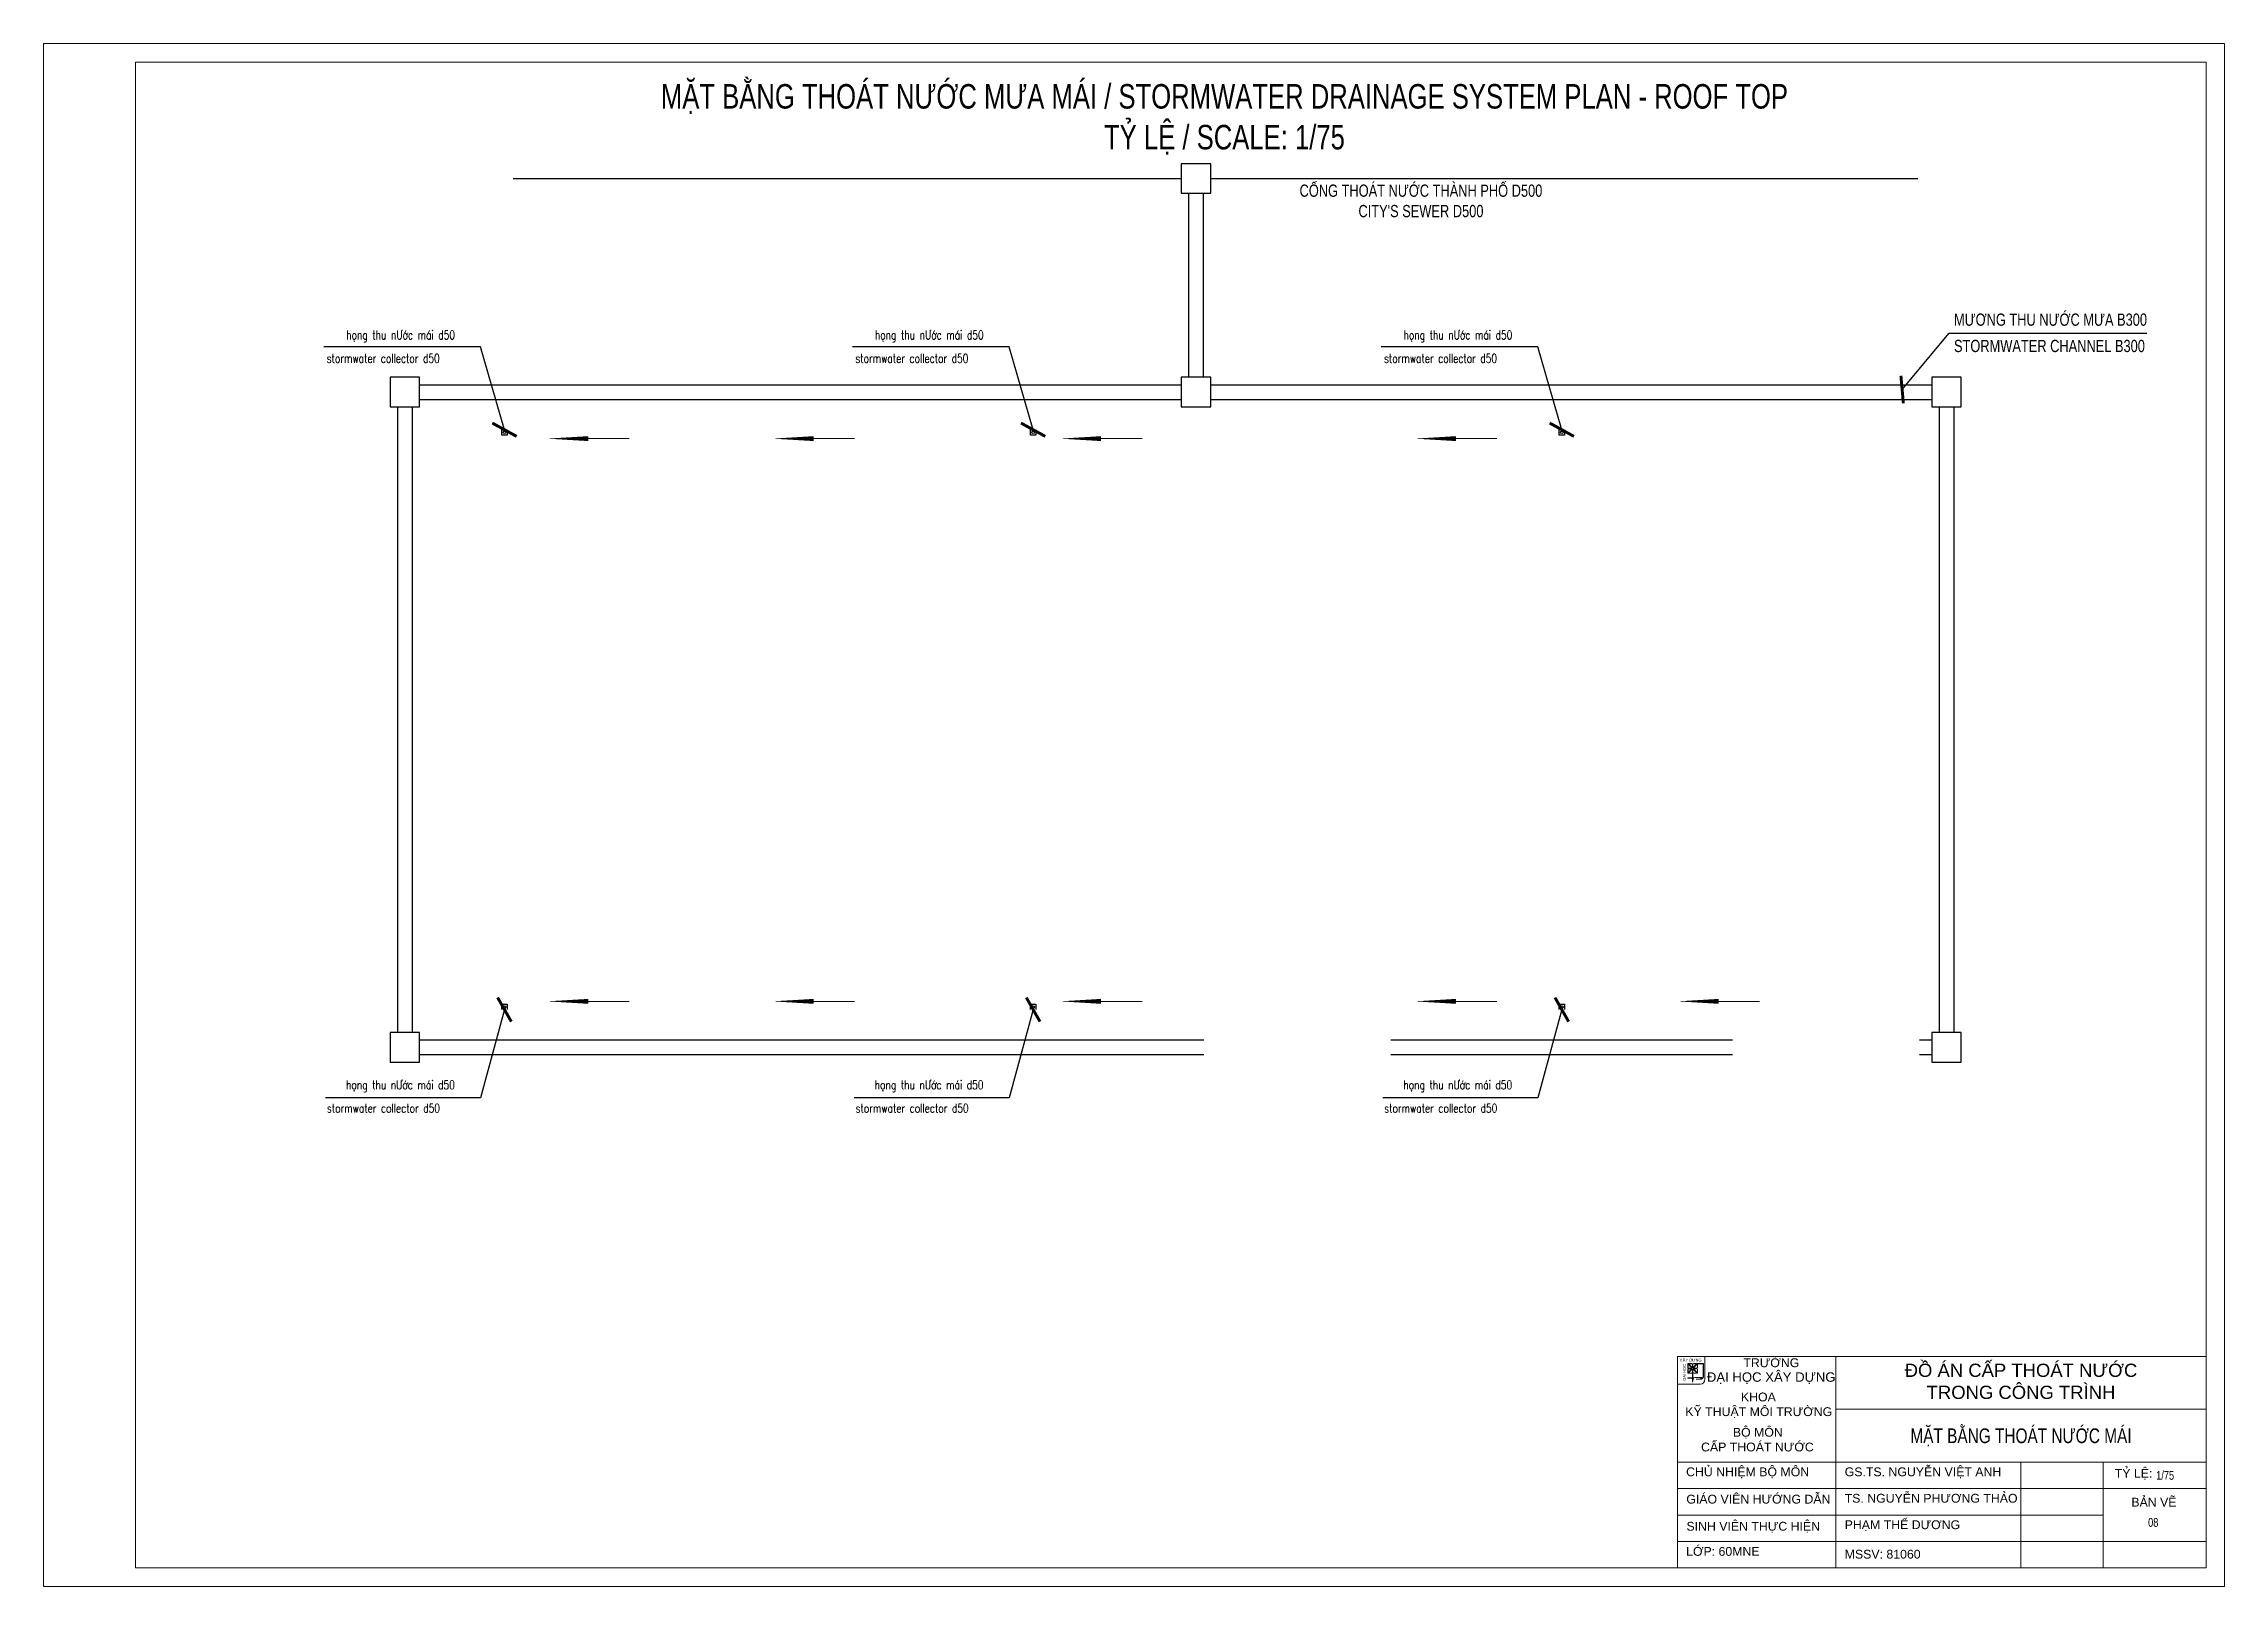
# Model space of a CAD drawing. Header units: millimetres. Extents: x -819040 to 60987, y -269988 to 131461.
# Drawn here: x 6088 to 50638, y -44067 to -12567 of the extents above; entities that cross this region are included whole.
import ezdxf
from ezdxf.enums import TextEntityAlignment as Align

# ---------------------------------------------------------------- set-up
doc = ezdxf.new("R2010")
doc.units = ezdxf.units.MM
doc.layers.get('0').update_dxf_attribs({"lineweight": 9})
for name, color, linetype, lineweight in [('GHI CHU', 51, 'Continuous', 9), ('GHI CHU @ 50', 51, 'Continuous', 9), ('KHUNG GIAY-A2', 7, 'Continuous', 9), ('KHUNG TEN', 7, 'Continuous', 9), ('THOAT MUA-CONTINOUS', 3, 'Continuous', 30), ('THOAT XI-CONTINOUS', 6, 'Continuous', 30)]:
    doc.layers.add(name, color=color, linetype=linetype, lineweight=lineweight)
doc.styles.add('$0$ISOCP', font='isocp.shx')
doc.styles.add('$0$VNSIMLI', font='vnsimli.shx', dxfattribs={"width": 0.75})
doc.styles.add('ARIANH', font='VnArialH.TTF')
doc.styles.get("Standard").update_dxf_attribs({"font": 'arial.ttf', "width": 0.75})
doc.styles.add('TCVN-10', font='arial.ttf', dxfattribs={"width": 0.75, "height": 10})
doc.styles.add('TCVN-5', font='arial.ttf', dxfattribs={"width": 0.75, "height": 5})
doc.dimstyles.new('$0$100x2nn', dxfattribs={"dimscale": 2, "dimtxt": 180, "dimasz": 80, "dimexe": 80, "dimexo": 0, "dimgap": 30, "dimtad": 1, "dimdec": 0, "dimzin": 0, "dimdsep": 46, "dimtxsty": '$0$ISOCP', "dimblk1": '$0$_ArchTick', "dimblk2": '$0$_ArchTick', "dimsah": 1, "dimcen": 0.09, "dimdle": 80, "dimclrd": 8, "dimclre": 8, "dimclrt": 7, "dimadec": 0, "dimazin": 0, "dimtfac": 1, "dimtdec": 0, "dimtmove": 2, "dimatfit": 3, "dimldrblk": '$0$_ArchTick', "dimfxl": 80, "dimtolj": 1, "dimtzin": 0, "dimarcsym": 0})

msp = doc.modelspace()

# ---------------------------------------------------------------- texts
at = {"layer": 'GHI CHU', "style": '$0$VNSIMLI', "width": 0.75}
for s, p in [('häng thu n¦íc m¸i d50', (12269.5, -18605.4)), ('häng thu n¦íc m¸i d50', (23069.5, -18605.4)), ('häng thu n¦íc m¸i d50', (33869.5, -18605.4)), ('stormwater collector d50', (11871.1, -19082.6)), ('stormwater collector d50', (22671.1, -19082.6)), ('stormwater collector d50', (33471.1, -19082.6)), ('häng thu n¦íc m¸i d50', (12266.4, -33916.1)), ('häng thu n¦íc m¸i d50', (23066.4, -33916.1)), ('häng thu n¦íc m¸i d50', (33866.4, -33916.1)), ('stormwater collector d50', (11875.9, -34393.3)), ('stormwater collector d50', (22675.9, -34393.3)), ('stormwater collector d50', (33475.9, -34393.3))]:
    msp.add_text(s, height=180, dxfattribs=at).set_placement(p)
at = {"layer": 'GHI CHU', "insert": (30331.7, -15443.5), "char_height": 250, "attachment_point": 1}
msp.add_mtext_dynamic_manual_height_columns("\\pi1413.34108;CỐNG THOÁT NƯỚC THÀNH PHỐ D500\\P\\pi2616.4874;CITY'S SEWER D500", width=7761.027, gutter_width=301.5, heights=[819.1], dxfattribs=at)
at = {"layer": 'GHI CHU @ 50', "style": 'TCVN-5', "width": 0.75}
for s, p in [('MƯƠNG THU NƯỚC MƯA B300', (45113.8, -18327.1)), ('STORMWATER CHANNEL B300', (45113.8, -18864.5))]:
    msp.add_text(s, height=250, dxfattribs=at).set_placement(p)
at = {"layer": 'GHI CHU @ 50', "insert": (30210.7, -14114.3), "char_height": 500, "attachment_point": 5, "style": 'TCVN-10'}
msp.add_mtext_dynamic_manual_height_columns('MẶT BẰNG THOÁT NƯỚC MƯA MÁI / STORMWATER DRAINAGE SYSTEM PLAN - ROOF TOP\\PTỶ LỆ / SCALE: 1/75', width=28064.877, gutter_width=2500, heights=[0], dxfattribs=at)

# ---------------------------------------------------------------- blocks, each defined once
blk = doc.blocks.new('*U281')
at = {"layer": 'KHUNG TEN'}
for p, q in [((0, 2880), (-7200, 2880)), ((-7200, 0), (-7200, 2880)), ((-6824, 2880), (-7200, 2880)), ((-7200, 2503), (-7200, 2880)), ((-7056, 2782), (-7005, 2782)), ((-7056, 2777), (-7056, 2782)), ((-7056, 2782), (-7005, 2782)), ((-7056, 2778), (-7056, 2782)), ((-7056, 2782), (-7005, 2782)), ((-7056, 2777), (-7056, 2782)), ((-7056, 2781), (-7006, 2781)), ((-7056, 2777), (-7056, 2781)), ((-7056, 2778), (-6997, 2720)), ((-7055, 2732), (-7056, 2778)), ((-7056, 2777), (-6998, 2719)), ((-7056, 2731), (-7056, 2777)), ((-7056, 2777), (-6998, 2719)), ((-7056, 2731), (-7056, 2777)), ((-7056, 2777), (-6998, 2719)), ((-7056, 2731), (-7056, 2777)), ((-7056, 2655), (-6998, 2714)), ((-7056, 2656), (-6997, 2714)), ((-7056, 2656), (-6998, 2714)), ((-7056, 2655), (-6998, 2713)), ((-7055, 2703), (-7056, 2656)), ((-7056, 2702), (-7056, 2655)), ((-7056, 2702), (-7056, 2655)), ((-7056, 2702), (-7056, 2656)), ((-7052, 2782), (-6994, 2724)), ((-7052, 2782), (-6994, 2724)), ((-7052, 2781), (-6994, 2723)), ((-7052, 2651), (-6994, 2709)), ((-7052, 2651), (-6994, 2709)), ((-7052, 2651), (-6994, 2709)), ((-7051, 2782), (-6993, 2724)), ((-7051, 2720), (-7044, 2716)), ((-7051, 2712), (-7044, 2716)), ((-7051, 2652), (-6993, 2710)), ((-7050, 2721), (-7044, 2716)), ((-7050, 2721), (-7043, 2717)), ((-7050, 2721), (-7044, 2716)), ((-7050, 2713), (-7043, 2717)), ((-7050, 2712), (-7044, 2716)), ((-7050, 2712), (-7044, 2716)), ((-6998, 2719), (-7049, 2719)), ((-6997, 2720), (-7048, 2720)), ((-6998, 2719), (-7048, 2719)), ((-6998, 2719), (-7048, 2719)), ((-6998, 2714), (-7048, 2714)), ((-6998, 2714), (-7048, 2714)), ((-6998, 2713), (-7048, 2713)), ((-6997, 2714), (-7047, 2714)), ((-6995, 2774), (-6991, 2769)), ((-6995, 2774), (-6991, 2769)), ((-6994, 2775), (-6990, 2770)), ((-6994, 2774), (-6991, 2769)), ((-6994, 2724), (-6994, 2770)), ((-6994, 2723), (-6994, 2770)), ((-6994, 2724), (-6994, 2770)), ((-6994, 2529), (-6994, 2709)), ((-6994, 2529), (-6994, 2709)), ((-6994, 2529), (-6994, 2709)), ((-6993, 2724), (-6993, 2771)), ((-6993, 2530), (-6993, 2710)), ((-6987, 2774), (-6991, 2769)), ((-6988, 2774), (-6991, 2769)), ((-6987, 2774), (-6991, 2769)), ((-6987, 2775), (-6990, 2770)), ((-6930, 2782), (-6988, 2724)), ((-6930, 2782), (-6988, 2724)), ((-6930, 2781), (-6988, 2723)), ((-6988, 2724), (-6988, 2770)), ((-6988, 2723), (-6988, 2770)), ((-6988, 2724), (-6988, 2770)), ((-6930, 2651), (-6988, 2709)), ((-6988, 2560), (-6988, 2709)), ((-6930, 2651), (-6988, 2709)), ((-6988, 2560), (-6988, 2709)), ((-6930, 2651), (-6988, 2709)), ((-6988, 2560), (-6988, 2709)), ((-6929, 2782), (-6987, 2724)), ((-6987, 2724), (-6987, 2771)), ((-6929, 2652), (-6987, 2710)), ((-6987, 2561), (-6987, 2710)), ((-6926, 2777), (-6984, 2719)), ((-6926, 2777), (-6984, 2719)), ((-6925, 2777), (-6984, 2719)), ((-6984, 2719), (-6937, 2719)), ((-6984, 2719), (-6938, 2719)), ((-6984, 2719), (-6937, 2719)), ((-6926, 2655), (-6984, 2714)), ((-6984, 2714), (-6937, 2714)), ((-6925, 2656), (-6984, 2714)), ((-6984, 2714), (-6937, 2714)), ((-6926, 2655), (-6984, 2713)), ((-6984, 2713), (-6938, 2713)), ((-6925, 2778), (-6983, 2720)), ((-6983, 2720), (-6937, 2720)), ((-6925, 2656), (-6983, 2714)), ((-6983, 2714), (-6937, 2714)), ((-6977, 2781), (-6847, 2781)), ((-6976, 2782), (-6847, 2782)), ((-6976, 2782), (-6846, 2782)), ((-6976, 2782), (-6847, 2782)), ((-6934, 2720), (-6938, 2716)), ((-6934, 2720), (-6938, 2716)), ((-6933, 2720), (-6938, 2717)), ((-6938, 2717), (-6933, 2713)), ((-6938, 2716), (-6934, 2713)), ((-6938, 2716), (-6934, 2713)), ((-6933, 2721), (-6937, 2717)), ((-6937, 2717), (-6933, 2714)), ((-6926, 2777), (-6926, 2782)), ((-6926, 2777), (-6926, 2781)), ((-6926, 2731), (-6926, 2777)), ((-6926, 2731), (-6926, 2777)), ((-6926, 2702), (-6926, 2655)), ((-6926, 2702), (-6926, 2655)), ((-6925, 2778), (-6925, 2782)), ((-6925, 2777), (-6925, 2782)), ((-6925, 2732), (-6925, 2778)), ((-6925, 2731), (-6925, 2777)), ((-6925, 2703), (-6925, 2656)), ((-6925, 2702), (-6925, 2656)), ((-6847, 2782), (-6847, 2595)), ((-6847, 2782), (-6847, 2595)), ((-6847, 2781), (-6847, 2595)), ((-6846, 2782), (-6846, 2596)), ((-6824, 2880), (-6824, 2570)), ((-5040, 0), (-5040, 2880)), ((0, 2160), (0, 2880)), ((-6890, 2503), (-7200, 2503)), ((-6994, 2589), (-7058, 2589)), ((-7058, 2582), (-7058, 2589)), ((-6994, 2589), (-7058, 2589)), ((-7058, 2583), (-7058, 2589)), ((-6994, 2588), (-7058, 2588)), ((-7058, 2582), (-7058, 2588)), ((-6994, 2583), (-7058, 2583)), ((-6994, 2582), (-7058, 2582)), ((-6994, 2582), (-7058, 2582)), ((-6993, 2589), (-7057, 2589)), ((-7057, 2583), (-7057, 2589)), ((-6993, 2583), (-7057, 2583)), ((-7056, 2656), (-7056, 2652)), ((-7056, 2656), (-7056, 2651)), ((-7056, 2655), (-7056, 2651)), ((-7056, 2655), (-7056, 2651)), ((-7056, 2652), (-7005, 2652)), ((-7056, 2651), (-7005, 2651)), ((-7056, 2651), (-7006, 2651)), ((-7056, 2651), (-7005, 2651)), ((-6994, 2657), (-6991, 2661)), ((-6994, 2657), (-6991, 2661)), ((-6994, 2657), (-6991, 2660)), ((-6985, 2574), (-6994, 2529)), ((-6986, 2574), (-6994, 2529)), ((-6985, 2574), (-6994, 2529)), ((-6993, 2658), (-6990, 2661)), ((-6985, 2575), (-6993, 2530)), ((-6991, 2661), (-6985, 2655)), ((-6991, 2661), (-6985, 2655)), ((-6991, 2660), (-6986, 2655)), ((-6990, 2661), (-6985, 2656)), ((-6977, 2651), (-6926, 2651)), ((-6976, 2652), (-6925, 2652)), ((-6976, 2651), (-6926, 2651)), ((-6976, 2651), (-6925, 2651)), ((-6865, 2591), (-6960, 2591)), ((-6865, 2591), (-6960, 2591)), ((-6864, 2592), (-6959, 2592)), ((-6865, 2591), (-6959, 2591)), ((-6888, 2575), (-6942, 2571)), ((-6888, 2575), (-6942, 2571)), ((-6888, 2575), (-6942, 2571)), ((-6872, 2571), (-6942, 2571)), ((-6872, 2571), (-6942, 2571)), ((-6872, 2571), (-6942, 2571)), ((-6887, 2576), (-6941, 2571)), ((-6871, 2571), (-6941, 2571)), ((-6926, 2655), (-6926, 2651)), ((-6926, 2655), (-6926, 2651)), ((-6925, 2656), (-6925, 2652)), ((-6925, 2656), (-6925, 2651)), ((0, 2160), (-5040, 2160)), ((0, 1440), (0, 2160)), ((-7200, 1440), (0, 1440)), ((-2520, 0), (-2520, 1440)), ((-1401, 0), (-1401, 1440)), ((0, 1080), (0, 1440)), ((-7200, 1080), (0, 1080)), ((0, 360), (0, 1080)), ((-7200, 720), (-1401, 720)), ((-7200, 360), (0, 360)), ((0, 0), (0, 360)), ((-5040, 0), (-7200, 0)), ((-2520, 0), (-5040, 0)), ((-1440, 0), (-2520, 0)), ((0, 0), (-1440, 0))]:
    blk.add_line(p, q, dxfattribs=at)
for points in [[(0, 0), (0, 1440), (-7200, 1440), (-7200, 0)], [(-7200, 0), (0, 0)]]:
    blk.add_lwpolyline(points, dxfattribs=at)
for centre, radius, start, end in [((-7044, 2731), 12.7, 182.09, 237.073), ((-7044, 2731), 12.7, 182.09, 237.073), ((-7043, 2731), 12.7, 182.09, 237.073), ((-7045, 2702), 11.7, 117.544, 179.9029), ((-7045, 2702), 11.7, 117.544, 179.9029), ((-7044, 2702), 11.7, 117.544, 179.9029), ((-7043, 2732), 12.7, 182.09, 237.073), ((-7044, 2703), 11.7, 117.544, 179.9029), ((-7006, 2770), 11.7, 0.049, 89.951), ((-7005, 2770), 11.7, 0.049, 89.951), ((-7005, 2771), 11.7, 0.049, 89.951), ((-7005, 2770), 11.7, 0.049, 89.951), ((-6976, 2770), 11.7, 90.049, 179.951), ((-6976, 2770), 11.7, 90.049, 179.951), ((-6977, 2770), 11.7, 90.049, 179.951), ((-6976, 2771), 11.7, 90.049, 179.951), ((-6938, 2731), 11.7, 270.0009, 359.9029), ((-6938, 2702), 11.7, 0.0971, 89.9991), ((-6937, 2732), 11.7, 270.0009, 359.9029), ((-6937, 2731), 11.7, 270.0009, 359.9029), ((-6937, 2731), 11.7, 270.0009, 359.9029), ((-6937, 2702), 11.7, 0.0971, 89.9991), ((-6937, 2703), 11.7, 0.0971, 89.9991), ((-6937, 2702), 11.7, 0.0971, 89.9991), ((-7006, 2663), 11.7, 270.049, 359.951), ((-7005, 2663), 11.7, 270.049, 359.951), ((-7005, 2664), 11.7, 270.049, 359.951), ((-7005, 2663), 11.7, 270.049, 359.951), ((-6976, 2663), 11.7, 180.049, 269.951), ((-6977, 2663), 11.7, 180.049, 269.951), ((-6976, 2663), 11.7, 180.049, 269.951), ((-6976, 2664), 11.7, 180.049, 269.951), ((-6960, 2563), 28.3, 89.9871, 156.3994), ((-6959, 2564), 28.3, 89.9871, 156.3994), ((-6960, 2563), 28.3, 89.9871, 156.3994), ((-6959, 2563), 28.3, 89.9871, 156.3994), ((-6890, 2569), 65.9, 270, 0), ((-6888, 2600), 24.5, 270, 339.999), ((-6888, 2599), 24.5, 270, 339.999), ((-6888, 2600), 24.5, 270, 339.999), ((-6887, 2600), 24.5, 270, 339.999), ((-6872, 2595), 24.7, 270, 0), ((-6872, 2595), 24.7, 270, 0), ((-6872, 2595), 24.7, 270, 0), ((-6871, 2596), 24.7, 270, 0)]:
    blk.add_arc(centre, radius, start, end, dxfattribs=at)
at = {"layer": 'KHUNG TEN', "style": 'ARIANH'}
for s, p in [('x   y dùng', (-7171, 2810)), ('¢', (-7128, 2809))]:
    blk.add_text(s, height=39, dxfattribs=at).set_placement(p)
blk.add_text('®¹i häc', height=39, rotation=90, dxfattribs=at).set_placement((-7085, 2551))
for s, insert, char_height, width, attachment_point in [('{\\fArial|b0|i0|c0|p34;ĐẠI HỌC XÂY DỰNG}', (-6798, 2663), 128, 7638.54, 1), ('{\\fArial|b0|i0|c0|p34;TRƯỜNG}', (-6301, 2854), 120, 7638.54, 1), ('{\\fArial|b0|i0|c0|p34;ĐỒ ÁN CẤP THOÁT NƯỚC\\PTRONG CÔNG TRÌNH}', (-2520, 2540), 180, 5040, 5), ('\\pi796.03087;{\\fArial|b0|i0|c0|p34;KHOA\\P\\pi38.66388;KỸ THUẬT MÔI TRƯỜNG }', (-7130, 2388), 120, 2055.12, 1), ('\\pi657.88068;{\\fArial|b0|i0|c0|p34;BỘ MÔN \\P\\pi224.82474;CẤP THOÁT NƯỚC}', (-7102, 1907), 120, 1969.62, 1), ('{\\fArial|b0|i0|c0|p34;CHỦ NHIỆM BỘ MÔN}', (-7081, 1369), 120, 2368.22, 1), ('{\\fArial|b0|i0|c0|p34;GS.TS. NGUYỄN VIỆT ANH}', (-4921, 1369), 120, 2368.22, 1), ('{\\fArial|b0|i0|c0|p34;TỶ LỆ:}', (-1243, 1348), 120, 1287.18, 1), ('{\\fArial|b0|i0|c0|p34;GIÁO VIÊN HƯỚNG DẪN}', (-7078, 997), 120, 2368.22, 1), ('{\\fArial|b0|i0|c0|p34;TS. NGUYỄN PHƯƠNG THẢO}', (-4921, 1009), 120, 2537.36, 1), ('{\\fArial|b0|i0|c0|p34;BẢN VẼ }', (-1017, 956), 120, 1287.18, 1), ('{\\fArial|b0|i0|c0|p34;SINH VIÊN THỰC HIỆN}', (-7076, 628), 120, 2368.22, 1), ('{\\fArial|b0|i0|c0|p34;PHẠM THẾ DƯƠNG}', (-4921, 649), 120, 2368.22, 1), ('L{\\fArial|b0|i0|c0|p34;Ớ}P: 60MNE', (-7081, 286), 120, 2368.22, 1), ('MSSV: 81060', (-4921, 248), 120, 2368.22, 1)]:
    blk.add_mtext(s, dxfattribs=dict(at, insert=insert, char_height=char_height, width=width, attachment_point=attachment_point))
at = {"layer": 'KHUNG TEN', "width": 0.75}
blk.add_attdef('TEN_BAN_VE', text='', height=200, dxfattribs=at).set_placement((-2520, 1800), align=Align.MIDDLE_CENTER)
at = {"layer": 'KHUNG TEN', "style": 'TCVN-10', "width": 0.75}
for tag, p in [('TY_LE', (-679, 1201)), ('STT', (-789, 561)), ('NGAY_HOAN_THANH', (-1271, 121))]:
    blk.add_attdef(tag, p, '', height=120, dxfattribs=at)
blk = doc.blocks.new('$0$_ArchTick')
at = {"color": 0, "linetype": 'ByBlock', "const_width": 0.15}
blk.add_lwpolyline([(-0.5, -0.5), (0.5, 0.5)], dxfattribs=at)
blk = doc.blocks.new('ong_dung_thoat_nuoc_mua')
at = {"layer": 'THOAT MUA-CONTINOUS'}
blk.add_circle((0, 0), 25, dxfattribs=at)

# ---------------------------------------------------------------- linework, layer by layer
at = {"layer": 'GHI CHU'}
for points in [[(17213.8, -20631.6, 100, 0, 0), (16378.2, -20631.6, 0, 0, 0)], [(21819, -20631.6, 100, 0, 0), (20983.4, -20631.6, 0, 0, 0)], [(27691.2, -20631.6, 100, 0, 0), (26855.6, -20631.6, 0, 0, 0)], [(34937.5, -20631.6, 100, 0, 0), (34101.9, -20631.6, 0, 0, 0)], [(17213.8, -32121.6, 100, 0, 0), (16378.2, -32121.6, 0, 0, 0)], [(21819, -32121.6, 100, 0, 0), (20983.4, -32121.6, 0, 0, 0)], [(27691.2, -32121.6, 100, 0, 0), (26855.6, -32121.6, 0, 0, 0)], [(34937.5, -32121.6, 100, 0, 0), (34101.9, -32121.6, 0, 0, 0)], [(40308.1, -32121.6, 100, 0, 0), (39472.5, -32121.6, 0, 0, 0)]]:
    msp.add_lwpolyline(points, format="xyseb", dxfattribs=at)
for points in [[(18049.4, -20631.6), (17213.8, -20631.6)], [(22654.6, -20631.6), (21819, -20631.6)], [(28526.8, -20631.6), (27691.2, -20631.6)], [(35773.1, -20631.6), (34937.5, -20631.6)], [(18049.4, -32121.6), (17213.8, -32121.6)], [(22654.6, -32121.6), (21819, -32121.6)], [(28526.8, -32121.6), (27691.2, -32121.6)], [(35773.1, -32121.6), (34937.5, -32121.6)], [(41143.7, -32121.6), (40308.1, -32121.6)]]:
    msp.add_lwpolyline(points, dxfattribs=at)
at = {"layer": 'KHUNG GIAY-A2'}
for points in [[(6087.7, -44066.5), (50637.7, -44066.5), (50637.7, -12566.5), (6087.7, -12566.5)], [(7962.7, -43691.5), (50262.7, -43691.5), (50262.7, -12941.5), (7962.7, -12941.5)]]:
    msp.add_lwpolyline(points, close=True, dxfattribs=at)
at = {"layer": 'THOAT MUA-CONTINOUS'}
for p, q in [((29479.1, -15619.9), (29479.1, -19379.9)), ((29779.1, -15619.9), (29779.1, -19379.9)), ((13767.4, -19529.9), (29329.1, -19529.9)), ((29929.1, -19529.9), (44662.4, -19529.9)), ((13317.4, -19979.9), (13317.4, -32759.9)), ((13617.4, -19979.9), (13617.4, -32759.9)), ((13767.4, -19829.9), (29329.1, -19829.9)), ((29929.1, -19829.9), (44662.4, -19829.9)), ((44812.4, -19979.9), (44812.4, -32759.9)), ((45112.4, -19979.9), (45112.4, -32759.9)), ((13767.4, -32909.9), (29792.4, -32909.9)), ((33612.4, -32909.9), (40592.4, -32909.9)), ((44412.4, -32909.9), (44662.4, -32909.9)), ((13767.4, -33209.9), (29792.4, -33209.9)), ((33612.4, -33209.9), (40592.4, -33209.9)), ((44412.4, -33209.9), (44662.4, -33209.9))]:
    msp.add_line(p, q, dxfattribs=at)
for points in [[(29329.1, -15019.9), (29329.1, -15619.9), (29929.1, -15619.9), (29929.1, -15019.9)], [(13167.4, -19379.9), (13167.4, -19979.9), (13767.4, -19979.9), (13767.4, -19379.9)], [(29329.1, -19379.9), (29329.1, -19979.9), (29929.1, -19979.9), (29929.1, -19379.9)], [(44662.4, -19379.9), (44662.4, -19979.9), (45262.4, -19979.9), (45262.4, -19379.9)], [(13167.4, -32759.9), (13167.4, -33359.9), (13767.4, -33359.9), (13767.4, -32759.9)], [(44662.4, -32759.9), (44662.4, -33359.9), (45262.4, -33359.9), (45262.4, -32759.9)]]:
    msp.add_lwpolyline(points, close=True, dxfattribs=at)
for points in [[(15557.4, -20449.9), (15557.4, -20559.9), (15447.4, -20559.9), (15447.4, -20449.9)], [(26357.4, -20449.9), (26357.4, -20559.9), (26247.4, -20559.9), (26247.4, -20449.9)], [(37157.4, -20449.9), (37157.4, -20559.9), (37047.4, -20559.9), (37047.4, -20449.9)], [(15447.4, -32289.9), (15447.4, -32179.9), (15557.4, -32179.9), (15557.4, -32289.9)], [(26247.4, -32289.9), (26247.4, -32179.9), (26357.4, -32179.9), (26357.4, -32289.9)], [(37047.4, -32289.9), (37047.4, -32179.9), (37157.4, -32179.9), (37157.4, -32289.9)]]:
    msp.add_lwpolyline(points, dxfattribs=at)
at = {"layer": 'THOAT XI-CONTINOUS', "linetype": 'ByBlock'}
for p, q in [((15676.6, -15319.9), (29329.1, -15319.9)), ((29929.1, -15319.9), (44376.1, -15319.9))]:
    msp.add_line(p, q, dxfattribs=at)

# ---------------------------------------------------------------- block references
at = {"layer": 'GHI CHU', "xscale": 1.5, "yscale": 1.5, "zscale": 1.5}
msp.add_blockref('*U281', (50262.7, -43691.5), dxfattribs=at).add_auto_attribs({'TY_LE': '1/75', 'STT': '08', 'TEN_BAN_VE': 'MẶT BẰNG THOÁT NƯỚC MÁI'})
at = {"layer": 'THOAT MUA-CONTINOUS'}
for p in [(15502.4, -20504.9), (26302.4, -20504.9), (37102.4, -20504.9), (15502.4, -32234.9), (26302.4, -32234.9), (37102.4, -32234.9)]:
    msp.add_blockref('ong_dung_thoat_nuoc_mua', p, dxfattribs=at)

msp.set_redraw_order([(e.dxf.handle, doc.entitydb.next_handle()) for e in msp.query("TEXT MTEXT ATTDEF DIMENSION ARC_DIMENSION")])  # texts and dimensions are drawn at this point

# ---------------------------------------------------------------- leaders
at = {"layer": 'GHI CHU', "linetype": 'Continuous'}
for points in [[(44054.8, -19629.9), (45018.7, -18477.3), (49054.3, -18477.3)], [(15502.4, -20449.9), (15009.5, -18755.5), (11809.7, -18755.5)], [(26302.4, -20449.9), (25809.5, -18755.5), (22609.7, -18755.5)], [(37102.4, -20449.9), (36609.5, -18755.5), (33409.7, -18755.5)], [(15502.4, -32289.9), (15009.5, -34088.6), (11844.9, -34088.6)], [(26302.4, -32289.9), (25809.5, -34088.6), (22644.9, -34088.6)], [(37102.4, -32289.9), (36609.5, -34088.6), (33444.9, -34088.6)]]:
    msp.add_leader(points, dimstyle='$0$100x2nn', override={"dimasz": 200, "dimtad": 0}, dxfattribs=at)

doc.saveas('drawing.dxf')
